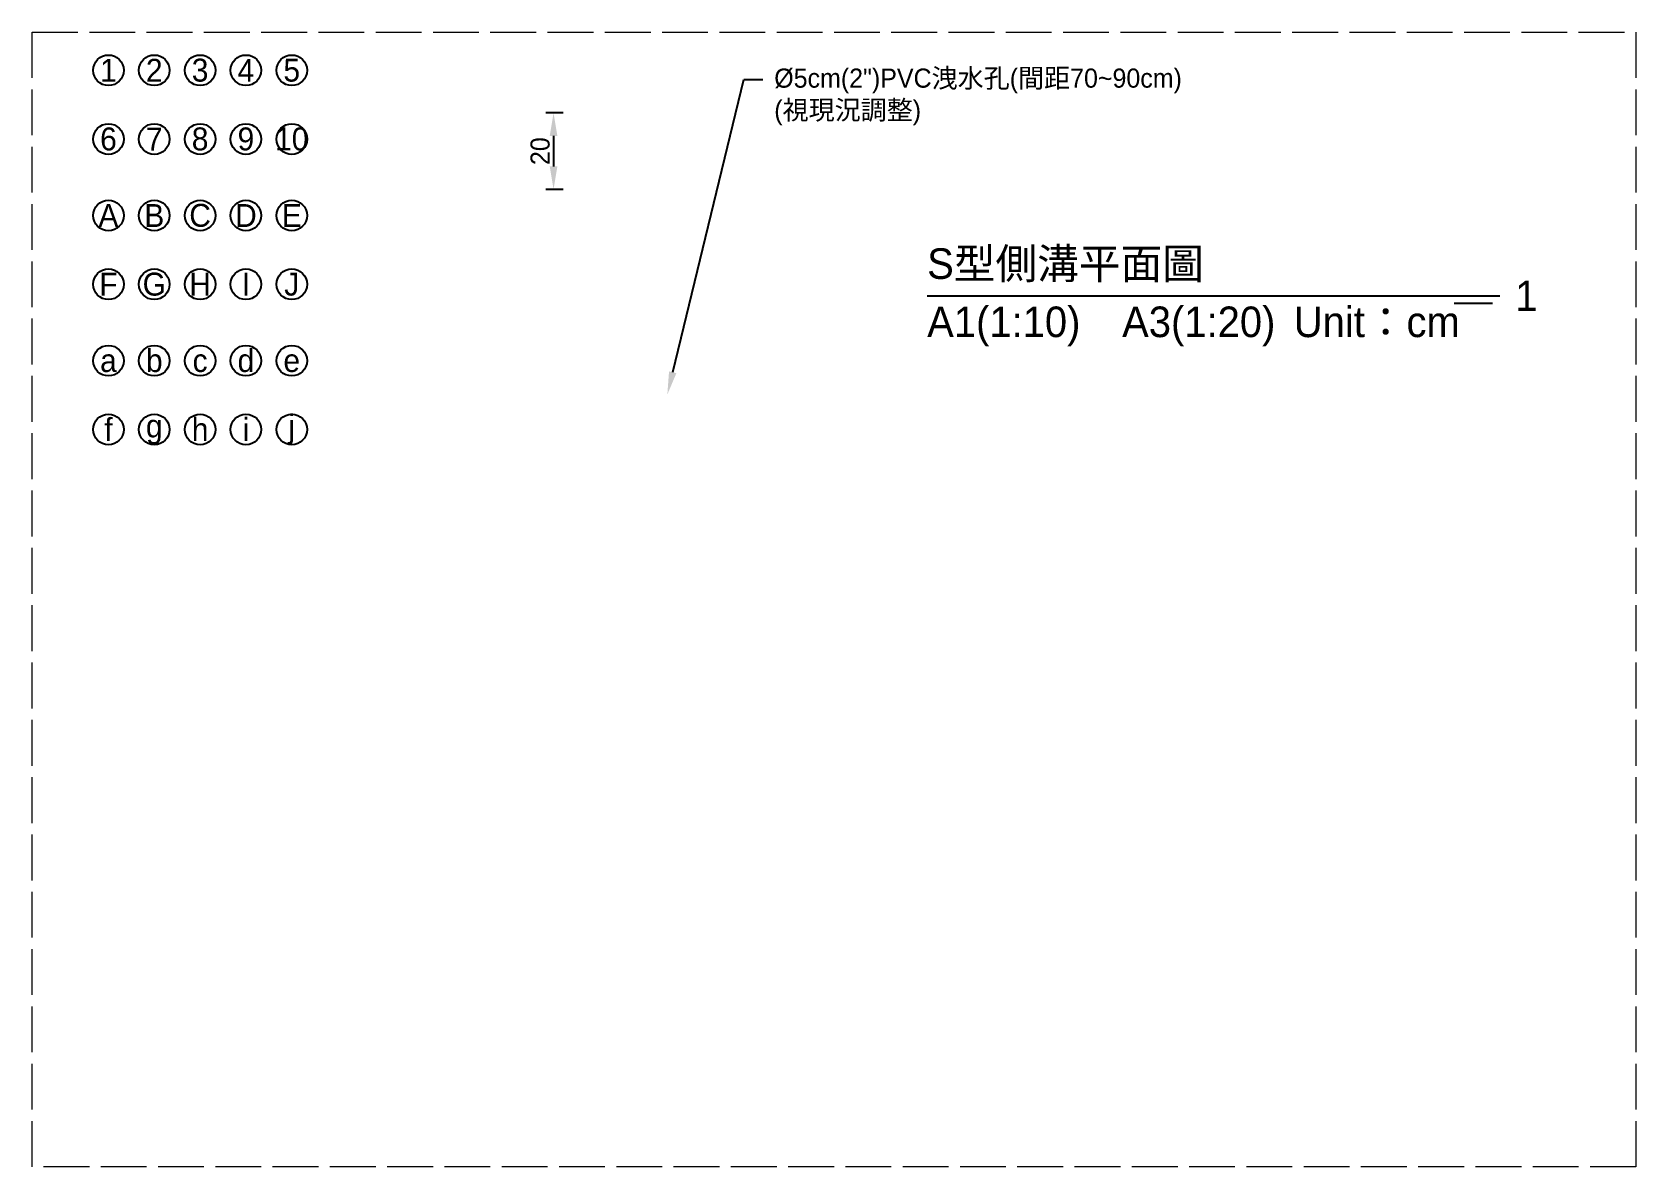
# Model space of a CAD drawing. Extents: x -6810 to 5075, y -2187 to 1200.
# Drawn here: x 405 to 825, y 300 to 597 of the extents above; entities that cross this region are included whole.
import ezdxf
from ezdxf import colors
from ezdxf.entities.mleader import LeaderData, LeaderLine
from ezdxf.math import Vec2, Vec3

# ---------------------------------------------------------------- set-up
doc = ezdxf.new("R2010")
doc.units = 0
doc.header["$MEASUREMENT"] = 0
doc.linetypes.add('ACAD_ISO02W100', pattern=[15, 12, -3])
doc.layers.add('一、4.基本-隱藏', color=9, linetype='ACAD_ISO02W100', lineweight=20, plot=False)
doc.layers.add('三、3.文字-註解文字', color=2, linetype='Continuous')
doc.styles.add('次圖名(詳圖)', font='MS PGothic.ttf', dxfattribs={"height": 6})
doc.styles.add('註解文字(詳圖)', font='MS PGothic.ttf', dxfattribs={"height": 5})
doc.dimstyles.new('註解文字(詳圖)', dxfattribs={"dimtxt": 5, "dimasz": 6, "dimexe": 2, "dimexo": 5, "dimgap": 1, "dimtad": 2, "dimzin": 0, "dimdsep": 46, "dimtxsty": '註解文字(詳圖)', "dimcen": 0.1, "dimclrd": 144, "dimclre": 144, "dimclrt": 256, "dimadec": 0, "dimazin": 0, "dimtfac": 1, "dimtofl": 0, "dimtmove": 0, "dimatfit": 3, "dimfxlon": 1, "dimtolj": 1, "dimtzin": 0, "dimlwd": -1, "dimlwe": -1, "dimarcsym": 1})

msp = doc.modelspace()

# ---------------------------------------------------------------- texts
at = {"layer": '三、3.文字-註解文字'}
for s, width, gutter_width, insert, char_height, attachment_point, style in [('1', 8.38231, 30, (425, 587), 6, 5, '註解文字(詳圖)'), ('2', 8.38231, 30, (437, 587), 6, 5, '註解文字(詳圖)'), ('3', 8.38231, 30, (449, 587), 6, 5, '註解文字(詳圖)'), ('4', 8.38231, 30, (461, 587), 6, 5, '註解文字(詳圖)'), ('5', 8.38231, 30, (473, 587), 6, 5, '註解文字(詳圖)'), ('6', 8.38231, 30, (425, 569), 6, 5, '註解文字(詳圖)'), ('7', 8.38231, 30, (437, 569), 6, 5, '註解文字(詳圖)'), ('8', 8.38231, 30, (449, 569), 6, 5, '註解文字(詳圖)'), ('9', 8.38231, 30, (461, 569), 6, 5, '註解文字(詳圖)'), ('10', 8.38231, 30, (473, 569), 6, 5, '註解文字(詳圖)'), ('A', 8.38231, 30, (425, 549), 6, 5, '註解文字(詳圖)'), ('B', 8.38231, 30, (437, 549), 6, 5, '註解文字(詳圖)'), ('C', 8.38231, 30, (449, 549), 6, 5, '註解文字(詳圖)'), ('D', 8.38231, 30, (461, 549), 6, 5, '註解文字(詳圖)'), ('E', 8.38231, 30, (473, 549), 6, 5, '註解文字(詳圖)'), ('S型側溝平面圖', 80.61929, 15, (639.399, 535.969), 8, 4, '次圖名(詳圖)'), ('F', 8.38231, 30, (425, 531), 6, 5, '註解文字(詳圖)'), ('G', 8.38231, 30, (437, 531), 6, 5, '註解文字(詳圖)'), ('H', 8.38231, 30, (449, 531), 6, 5, '註解文字(詳圖)'), ('I', 8.38231, 30, (461, 531), 6, 5, '註解文字(詳圖)'), ('J', 8.38231, 30, (473, 531), 6, 5, '註解文字(詳圖)'), ('1', 3, 15, (793.399, 527.969), 8, 4, '次圖名(詳圖)'), ('A1(1:10)\u3000A3(1:20){\\fMS PGothic|b0|i0|c128|p34;^IUnit：cm}', 136.03259, 15, (639.399, 519.969), 8, 4, '次圖名(詳圖)'), ('a', 8.38231, 30, (425, 511), 6, 5, '註解文字(詳圖)'), ('b', 8.38231, 30, (437, 511), 6, 5, '註解文字(詳圖)'), ('c', 8.38231, 30, (449, 511), 6, 5, '註解文字(詳圖)'), ('d', 8.38231, 30, (461, 511), 6, 5, '註解文字(詳圖)'), ('e', 8.38231, 30, (473, 511), 6, 5, '註解文字(詳圖)'), ('f', 8.38231, 30, (425, 493), 6, 5, '註解文字(詳圖)'), ('h', 8.38231, 30, (449, 493), 6, 5, '註解文字(詳圖)'), ('i', 8.38231, 30, (461, 493), 6, 5, '註解文字(詳圖)'), ('j', 8.38231, 30, (473, 493), 6, 5, '註解文字(詳圖)'), ('g', 8.38231, 30, (437, 493), 6, 5, '註解文字(詳圖)')]:
    msp.add_mtext_dynamic_manual_height_columns(s, width=width, gutter_width=gutter_width, heights=[0], dxfattribs=dict(at, insert=insert, char_height=char_height, attachment_point=attachment_point, style=style))

# ---------------------------------------------------------------- blocks, each defined once
blk = doc.blocks.new('*D40')
at = {"layer": 'Defpoints', "color": 0, "transparency": 16777216}
for p in [(561.56, 575.84), (541.56, 555.84), (561.56, 555.84)]:
    blk.add_point(p, dxfattribs=at)
at = {"layer": '三、3.文字-註解文字', "color": 144, "transparency": 16777216}
for p, q in [((544.06, 575.84), (539.56, 575.84)), ((541.56, 569.84), (541.56, 561.84)), ((544.06, 555.84), (539.56, 555.84))]:
    blk.add_line(p, q, dxfattribs=at)
for points in [[(540.56, 569.84), (542.56, 569.84), (541.56, 575.84)], [(540.56, 561.84), (542.56, 561.84), (541.56, 555.84)]]:
    blk.add_solid(points, dxfattribs=at)
at = {"layer": '三、3.文字-註解文字', "transparency": 16777216, "insert": (538.06, 565.84), "char_height": 5, "attachment_point": 5, "rotation": 90, "style": '註解文字(詳圖)'}
blk.add_mtext('\\A1;20', dxfattribs=at)

# ---------------------------------------------------------------- dimensions: what is measured, and where the dimension line sits
at = {"layer": '三、3.文字-註解文字'}
dim = msp.add_linear_dim(base=(541.564, 555.845), p1=(561.564, 575.845), p2=(561.564, 555.845), angle=90, text='20', dimstyle='註解文字(詳圖)', dxfattribs=at)
dim.commit()
dim.dimension.update_dxf_attribs({"geometry": '*D40', "text_midpoint": (538.064, 565.845)})

# ---------------------------------------------------------------- linework, layer by layer
at = {"layer": '一、4.基本-隱藏'}
msp.add_lwpolyline([(405, 597), (825, 597), (825, 300), (405, 300)], close=True, dxfattribs=at)
at = {"layer": '三、3.文字-註解文字'}
for points in [[(639.399, 527.969), (789.399, 527.969)], [(787.399, 525.969), (777.399, 525.969)]]:
    msp.add_lwpolyline(points, dxfattribs=at)
for centre in [(425, 587), (437, 587), (449, 587), (461, 587), (473, 587), (425, 569), (437, 569), (449, 569), (461, 569), (473, 569), (425, 549), (437, 549), (449, 549), (461, 549), (473, 549), (425, 531), (437, 531), (449, 531), (461, 531), (473, 531), (425, 511), (437, 511), (449, 511), (461, 511), (473, 511), (425, 493), (437, 493), (449, 493), (461, 493), (473, 493)]:
    msp.add_circle(centre, 4, dxfattribs=at)

msp.set_redraw_order([(e.dxf.handle, doc.entitydb.next_handle()) for e in msp.query("TEXT MTEXT ATTDEF DIMENSION ARC_DIMENSION")])  # texts and dimensions are drawn at this point

# ---------------------------------------------------------------- leaders
ml = msp.add_multileader_mtext('Standard', dxfattribs=at)
ml.set_content('{\\fMS PGothic|b0|i0|c128|p34;%%C5cm}(2")PVC洩水孔(間距70~90cm)\\P(視現況調整)', color=256, style='註解文字(詳圖)')
ml.set_leader_properties(color=144, linetype='ByLayer', lineweight=-1)
ml.build(insert=Vec2(0, 0))
ml.multileader.update_dxf_attribs({"dogleg_length": 5, "arrow_head_size": 6})
ctx = ml.context
ctx.base_point, ctx.char_height, ctx.arrow_head_size, ctx.landing_gap_size, ctx.plane_origin = Vec3(596.351, 584.629), 5, 6, 3, Vec3(571.351, 502.129)
notes = []
notes.append((ctx, [(0, (1, 1, 0), (591.351, 584.629), (1, 0), 5, [(0, [(571.351, 502.129)], 0, [])])]))
ctx.mtext.insert, ctx.mtext.flow_direction = Vec3(599.351, 587.455), 5
for ctx, leaders in notes:
    for number, flags, end, landing, length, lines in leaders:
        leader = LeaderData()
        leader.index, (leader.has_last_leader_line, leader.has_dogleg_vector, leader.attachment_direction) = number, flags
        leader.last_leader_point, leader.dogleg_vector, leader.dogleg_length = Vec3(end), Vec3(landing), length
        for number, points, colour, breaks in lines:
            line = LeaderLine()
            line.index, line.vertices, line.color, line.breaks = number, Vec3.list(points), colors.encode_raw_color(colour), breaks
            leader.lines.append(line)
        ctx.leaders.append(leader)

doc.saveas('drawing.dxf')
